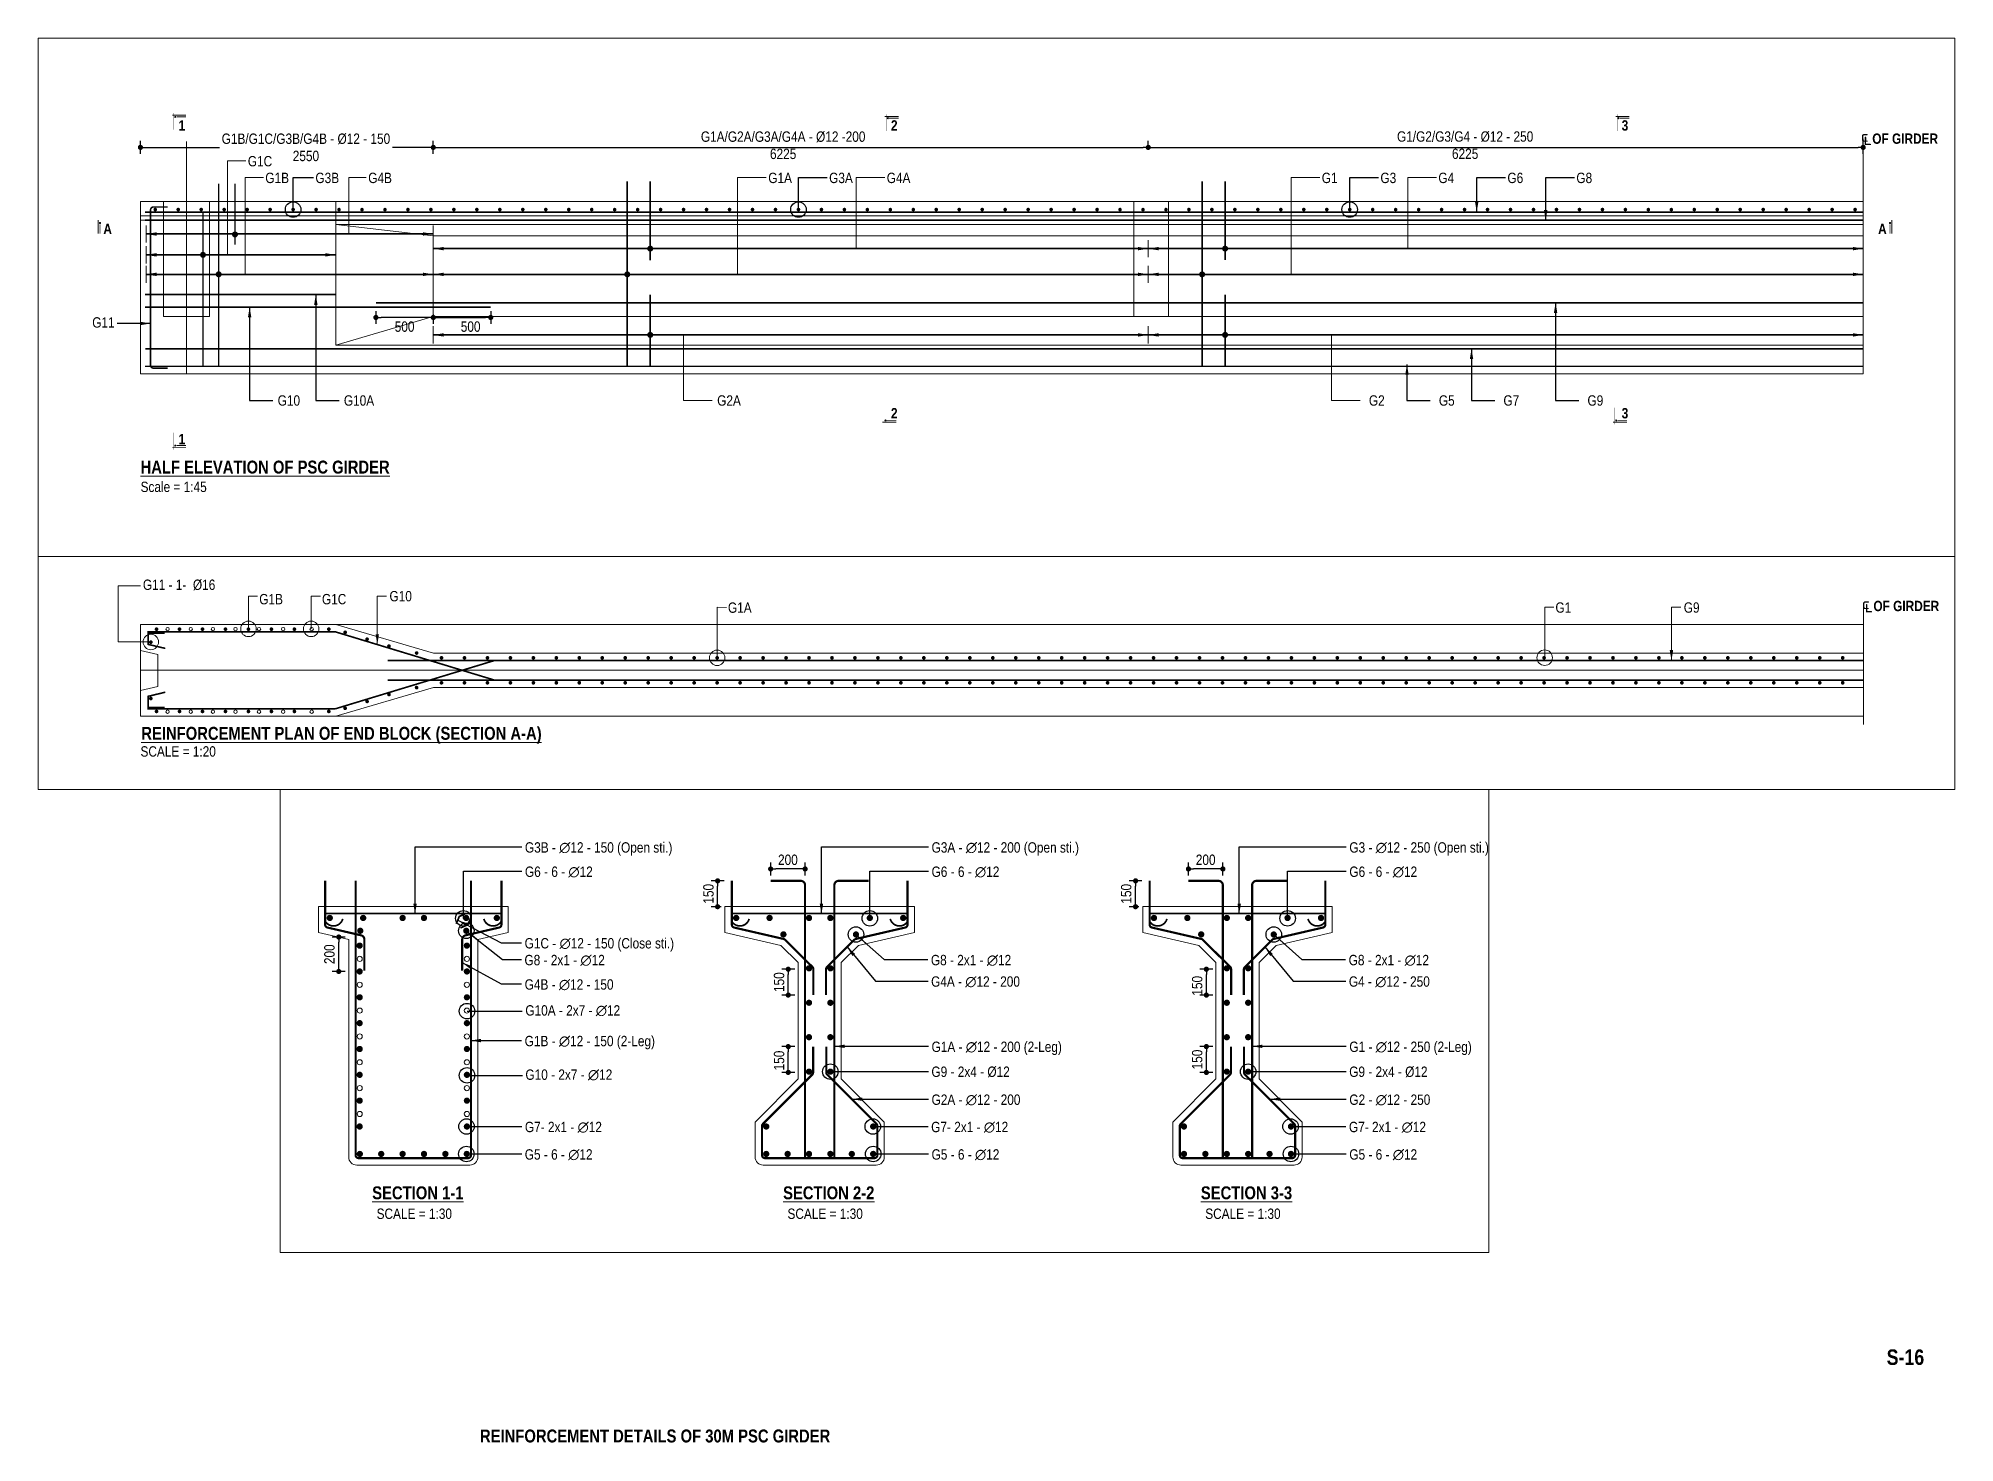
# Paper-space layout 'REINF_PSC_3' of a CAD drawing. Header units: millimetres. Extents: x 614 to 985, y 24 to 296.
# The model-space entities are those that its viewports show. They can reach past a viewport. Long polylines and large blocks are cut down to what shows.
import ezdxf

# ---------------------------------------------------------------- set-up
doc = ezdxf.new("R2010")
doc.units = ezdxf.units.MM
doc.header["$PDMODE"] = 3
doc.linetypes.add('ACAD_ISO02W100', pattern=[15, 12, -3])
doc.linetypes.add('CENTER2', pattern=[28.575, 19.05, -3.175, 3.175, -3.175])
for name, color, linetype, lineweight in [('2_Bar_Dot', 3, 'Continuous', 15), ('Bar_Dot', 3, 'Continuous', 15), ('Bar_Dot @ 30', 3, 'Continuous', 15), ('Center Line', 3, 'CENTER2', 9), ('Concrete inside', 124, 'Continuous', 13), ('Concrete Out', 4, 'Continuous', 20), ('Diap', 3, 'ACAD_ISO02W100', 9), ('Dim Arrow', 3, 'Continuous', 9), ('Dim Arrow @ 30', 3, 'Continuous', 9), ('Dim Arrow @ 45', 3, 'Continuous', 9), ('Dimension', 3, 'Continuous', 9), ('Dimension @ 1', 3, 'Continuous', 9), ('Dimension @ 30', 3, 'Continuous', 9), ('Dimension @ 40', 3, 'Continuous', 9), ('Dimension @ 45', 3, 'Continuous', 9), ('DIMS', 3, 'Continuous', 15), ('Line @ 45', 7, 'Continuous', 20), ('M_Dim Arrow', 3, 'Continuous', 9), ('M_Dim Arrow @ 40', 3, 'Continuous', 9), ('M_Dim Arrow @ 45', 3, 'Continuous', 9), ('M_Text_Normal', 7, 'Continuous', 25), ('M_Text_Normal @ 40', 7, 'Continuous', 25), ('M_Text_Normal @ 45', 7, 'Continuous', 25), ('Re-bar', 1, 'Continuous', 30), ('Section Mark', 7, 'Continuous', 13), ('Text', 7, 'Continuous', 15), ('Text_Normal', 7, 'Continuous', 25), ('Text_Normal @ 20', 7, 'Continuous', 25), ('Text_Normal @ 25', 7, 'Continuous', 25), ('Text_Normal @ 30', 7, 'Continuous', 25), ('Text_Normal @ 40', 7, 'Continuous', 25), ('Text_Normal @ 45', 7, 'Continuous', 25), ('Text_Title', 1, 'Continuous', 20), ('Text_Title @ 20', 1, 'Continuous', 20), ('Text_Title @ 25', 1, 'Continuous', 20), ('Text_Title @ 30', 1, 'Continuous', 20), ('Text_Title @ 40', 1, 'Continuous', 20), ('Text_Title @ 45', 1, 'Continuous', 20)]:
    doc.layers.add(name, color=color, linetype=linetype, lineweight=lineweight)
doc.styles.get("Standard").update_dxf_attribs({"font": 'arial.ttf'})
doc.styles.add('SWIS_B_N', font='swisscb.ttf', dxfattribs={"height": 2})
doc.styles.add('SWIS_B_T', font='swisscb.ttf', dxfattribs={"height": 2.5})
doc.styles.add('SWIS_R_N', font='swissc.ttf', dxfattribs={"height": 2})
doc.dimstyles.new('Closed_Arrow', dxfattribs={"dimtxt": 2, "dimasz": 2, "dimexe": 1.25, "dimexo": 0.75, "dimgap": 0.75, "dimtad": 2, "dimdec": 0, "dimzin": 0, "dimdsep": 46, "dimtxsty": 'SWIS_R_N', "dimblk": 'DOT', "dimcen": 0.5, "dimadec": 0, "dimazin": 0, "dimtfac": 1, "dimtdec": 0, "dimtofl": 0, "dimtmove": 0, "dimatfit": 3, "dimfxl": 1.25, "dimfxlon": 1, "dimtolj": 1, "dimtzin": 0, "dimarcsym": 0})
doc.dimstyles.new('Dot_Anno', dxfattribs={"dimtxt": 2, "dimasz": 1, "dimexe": 1.25, "dimexo": 0.75, "dimgap": 0.75, "dimtad": 2, "dimdec": 0, "dimzin": 0, "dimdsep": 46, "dimtxsty": 'SWIS_R_N', "dimblk": 'DOT', "dimcen": 0.5, "dimadec": 0, "dimazin": 0, "dimtfac": 1, "dimtdec": 0, "dimtofl": 0, "dimtmove": 0, "dimatfit": 3, "dimfxl": 1.25, "dimfxlon": 1, "dimtolj": 1, "dimtzin": 0, "dimarcsym": 0})
doc.dimstyles.new('Dot_Blanck', dxfattribs={"dimtxt": 2, "dimasz": 3, "dimexe": 1.25, "dimexo": 0.75, "dimgap": 0.75, "dimtad": 2, "dimdec": 0, "dimzin": 0, "dimdsep": 46, "dimtxsty": 'SWIS_R_N', "dimblk": 'DOT', "dimcen": 0.5, "dimadec": 0, "dimazin": 0, "dimtfac": 1, "dimtdec": 0, "dimtofl": 0, "dimtmove": 0, "dimatfit": 3, "dimldrblk": 'DOTBLANK', "dimfxl": 1.25, "dimfxlon": 1, "dimtolj": 1, "dimtzin": 0, "dimarcsym": 0})

psp = doc.layouts.new('REINF_PSC_3')

# ---------------------------------------------------------------- texts
at = {"layer": 'Dimension @ 1', "insert": (699.31, 26.64), "char_height": 2.5, "attachment_point": 1, "style": 'SWIS_B_N'}
psp.add_mtext_dynamic_manual_height_columns('REINFORCEMENT DETAILS OF 30M PSC GIRDER', width=88.9187, gutter_width=13.75, heights=[0], dxfattribs=at)
at = {"layer": 'Text', "linetype": 'Continuous', "lineweight": 20, "insert": (971.49, 42.14), "char_height": 3, "width": 106.6505, "attachment_point": 1}
psp.add_mtext('{\\fArial Narrow|b1|i0|c0|p34;S-16}', dxfattribs=at)

msp = doc.modelspace()

# ---------------------------------------------------------------- texts
at = {"layer": 'Line @ 45', "char_height": 90, "style": 'SWIS_B_N'}
for s, insert, attachment_point in [('1', (89812.8, 3654.1), 1), ('2', (96014.7, 3654.1), 1), ('3', (102377.1, 3654.1), 1), ('A', (89157.2, 2753.4), 1), ('A', (104684.1, 2753.4), 3), ('2', (96014.7, 1148.6), 1), ('3', (102377.1, 1148.6), 1), ('1', (89812.8, 923.4), 1)]:
    msp.add_mtext_dynamic_manual_height_columns(s, width=103.71, gutter_width=450, heights=[0], dxfattribs=dict(at, insert=insert, attachment_point=attachment_point))
at = {"layer": 'Text_Normal @ 30', "char_height": 60, "attachment_point": 1, "style": 'SWIS_R_N'}
for s, width, insert in [('G3B - ∅12 - 150 (Open sti.)', 904.853, (104521.7, -507)), ('G3A - ∅12 - 200 (Open sti.)', 913.873, (106881.9, -507)), ('G3 - ∅12 - 250 (Open sti.)', 837.617, (109307, -507)), ('G6 - 6 - ∅12 ', 732.608, (104521.7, -648)), ('G6 - 6 - ∅12 ', 732.608, (106881.9, -648)), ('G6 - 6 - ∅12 ', 732.608, (109307, -648)), ('G1C - ∅12 - 150 (Close sti.)', 879.973, (104520, -1063.3)), ('G8 - 2x1 - ∅12', 732.608, (104519, -1160.8)), ('G8 - 2x1 - ∅12', 732.608, (106878, -1160.8)), ('G8 - 2x1 - ∅12', 732.608, (109303, -1160.8)), ('G4B - ∅12 - 150', 732.608, (104520.1, -1302.5)), ('G4A - ∅12 - 200', 732.608, (106879.1, -1285.4)), ('G4 - ∅12 - 250', 732.608, (109304.1, -1285.4)), ('G10A - 2x7 - ∅12', 732.608, (104524.1, -1453)), ('G1B - ∅12 - 150 (2-Leg)', 855.324, (104520, -1630.8)), ('G1A - ∅12 - 200 (2-Leg)', 973.286, (106881.9, -1664.2)), ('G1 - ∅12 - 250 (2-Leg)', 762.61, (109307, -1664.2)), ('G10 - 2x7 - ∅12', 732.608, (104524.4, -1825.9)), ('G9 - 2x4 - %%C12', 732.608, (106881.1, -1809)), ('G9 - 2x4 - %%C12', 732.608, (109306.2, -1809)), ('G2A - ∅12 - 200', 732.608, (106881.9, -1971.2)), ('G2 - ∅12 - 250', 732.608, (109307, -1971.2)), ('G7- 2x1 - ∅12', 732.608, (104521.4, -2129.8)), ('G7- 2x1 - ∅12', 732.608, (106879.6, -2129.8)), ('G7- 2x1 - ∅12', 732.608, (109304.7, -2129.8)), ('G5 - 6 - ∅12', 732.608, (104520.6, -2289.1)), ('G5 - 6 - ∅12', 732.608, (106881.9, -2289.1)), ('G5 - 6 - ∅12', 732.608, (109306.9, -2289.1)), ('SCALE = 1:30', 1077.38, (103660.6, -2633.3)), ('SCALE = 1:30', 1077.38, (106045.5, -2633.3)), ('SCALE = 1:30', 1077.38, (108470.5, -2633.3))]:
    msp.add_mtext_dynamic_manual_height_columns(s, width=width, gutter_width=300, heights=[0], dxfattribs=dict(at, insert=insert))
at = {"layer": 'Text_Normal @ 45', "char_height": 90, "attachment_point": 1}
for s, width, heights, insert, style in [('{\\fISOCPEUR|b1|i0|c0|p34;\\H1.25x;℄} OF GIRDER', 746.138, [0], (104458.6, 3561.7), 'SWIS_B_N'), ('G1C', 935.2, [0], (90415.1, 3342.9), 'SWIS_R_N'), ('G1B', 935.2, [0], (90567.4, 3197.4), 'SWIS_R_N'), ('G3B', 935.2, [94.3], (91003.5, 3197.4), 'SWIS_R_N'), ('G4B', 935.2, [0], (91463.5, 3197.4), 'SWIS_R_N'), ('G1A', 935.2, [0], (94946.6, 3197.4), 'SWIS_R_N'), ('G3A', 935.2, [94.3], (95476.5, 3197.4), 'SWIS_R_N'), ('G4A', 935.2, [0], (95978, 3197.4), 'SWIS_R_N'), ('G1', 935.2, [0], (99765.6, 3197.4), 'SWIS_R_N'), ('G3', 935.2, [94.3], (100276.5, 3197.4), 'SWIS_R_N'), ('G4', 935.2, [0], (100781, 3197.4), 'SWIS_R_N'), ('G6', 935.2, [94.3], (101382.3, 3197.4), 'SWIS_R_N'), ('G8', 935.2, [94.3], (101982.6, 3197.4), 'SWIS_R_N'), ('G11', 935.2, [0], (89060.3, 1938.8), 'SWIS_R_N'), ('G10', 935.2, [0], (90675.1, 1259.3), 'SWIS_R_N'), ('G10A', 935.2, [0], (91251.3, 1259.3), 'SWIS_R_N'), ('G2A', 935.2, [0], (94501.6, 1259.3), 'SWIS_R_N'), ('G2', 935.2, [0], (100176, 1259.3), 'SWIS_R_N'), ('G5', 935.2, [0], (100785.2, 1259.3), 'SWIS_R_N'), ('G7', 935.2, [0], (101347.5, 1259.3), 'SWIS_R_N'), ('G9', 935.2, [0], (102079.2, 1259.3), 'SWIS_R_N'), ('Scale = 1:45', 809.157, [0], (89481.2, 507.3), 'SWIS_R_N')]:
    msp.add_mtext_dynamic_manual_height_columns(s, width=width, gutter_width=450, heights=heights, dxfattribs=dict(at, insert=insert, style=style))
at = {"layer": 'Text_Title @ 30', "char_height": 75, "attachment_point": 1, "style": 'SWIS_B_T'}
for s, insert in [('{\\LSECTION 1-1}', (103635.1, -2504.4)), ('{\\LSECTION 2-2}', (106020, -2504.4)), ('{\\LSECTION 3-3}', (108445, -2504.4))]:
    msp.add_mtext_dynamic_manual_height_columns(s, width=684.041, gutter_width=412.5, heights=[0], dxfattribs=dict(at, insert=insert))
at = {"layer": 'Text_Title @ 45', "insert": (89481, 690.6), "char_height": 112.5, "attachment_point": 1, "style": 'SWIS_B_T'}
msp.add_mtext_dynamic_manual_height_columns('{\\LHALF ELEVATION OF PSC GIRDER}', width=8825.975, gutter_width=618.8, heights=[0], dxfattribs=at)

# ---------------------------------------------------------------- blocks, each defined once
blk = doc.blocks.new('*U990')
at = {"layer": 'Text_Title @ 20', "insert": (89486, -5668), "char_height": 50, "attachment_point": 1, "style": 'SWIS_B_T'}
blk.add_mtext_dynamic_manual_height_columns('{\\LREINFORCEMENT PLAN OF END BLOCK (SECTION A-A)}', width=1065.29, gutter_width=275, heights=[0], dxfattribs=at)
at = {"layer": 'Text_Title @ 25', "insert": (89486, -5668), "char_height": 62.5, "attachment_point": 1, "style": 'SWIS_B_T'}
blk.add_mtext_dynamic_manual_height_columns('{\\LREINFORCEMENT PLAN OF END BLOCK (SECTION A-A)}', width=1526.07, gutter_width=344, heights=[0], dxfattribs=at)
at = {"layer": 'Text_Title @ 40', "insert": (89486, -5668), "char_height": 100, "attachment_point": 1, "style": 'SWIS_B_T'}
blk.add_mtext_dynamic_manual_height_columns('{\\LREINFORCEMENT PLAN OF END BLOCK (SECTION A-A)}', width=4161.61, gutter_width=550, heights=[0], dxfattribs=at)
at = {"layer": 'Text_Title @ 45', "insert": (89486, -5668), "char_height": 112.5, "attachment_point": 1, "style": 'SWIS_B_T'}
blk.add_mtext_dynamic_manual_height_columns('{\\LREINFORCEMENT PLAN OF END BLOCK (SECTION A-A)}', width=4681.81, gutter_width=619, heights=[0], dxfattribs=at)
blk = doc.blocks.new('*U991')
at = {"layer": 'Text_Normal @ 20', "insert": (89479, -5837), "char_height": 40, "attachment_point": 1, "style": 'SWIS_R_N'}
blk.add_mtext_dynamic_manual_height_columns('SCALE = 1:20', width=393.17, gutter_width=200, heights=[0], dxfattribs=at)
at = {"layer": 'Text_Normal @ 25', "insert": (89479, -5837), "char_height": 50, "attachment_point": 1, "style": 'SWIS_R_N'}
blk.add_mtext_dynamic_manual_height_columns('SCALE = 1:20', width=491.47, gutter_width=250, heights=[0], dxfattribs=at)
at = {"layer": 'Text_Normal @ 40', "insert": (89479, -5837), "char_height": 80, "attachment_point": 1, "style": 'SWIS_R_N'}
blk.add_mtext_dynamic_manual_height_columns('SCALE = 1:20', width=786.35, gutter_width=400, heights=[0], dxfattribs=at)
at = {"layer": 'Text_Normal @ 45', "insert": (89479, -5837), "char_height": 90, "attachment_point": 1, "style": 'SWIS_R_N'}
blk.add_mtext_dynamic_manual_height_columns('SCALE = 1:20', width=884.64, gutter_width=450, heights=[0], dxfattribs=at)
blk = doc.blocks.new('_Dot')
at = {"color": 0, "linetype": 'ByBlock', "lineweight": -2}
blk.add_line((-0.5, 0), (-1, 0), dxfattribs=at)
at = {"color": 0, "linetype": 'ByBlock', "const_width": 0.5}
blk.add_lwpolyline([(-0.25, 0, 1), (0.25, 0, 1)], format="xyb", close=True, dxfattribs=at)
blk = doc.blocks.new('_DotBlank')
at = {"color": 0, "linetype": 'ByBlock', "lineweight": -2}
blk.add_line((-0.5, 0), (-1, 0), dxfattribs=at)
blk.add_circle((0, 0), 0.5, dxfattribs=at)
blk = doc.blocks.new('*U1005')
at = {"layer": 'M_Text_Normal @ 40', "insert": (94594, -4585), "char_height": 80, "attachment_point": 1, "style": 'SWIS_R_N'}
blk.add_mtext_dynamic_manual_height_columns('G1A', width=95.04, gutter_width=400, heights=[0], dxfattribs=at)
at = {"layer": 'M_Text_Normal @ 45', "insert": (94594, -4585), "char_height": 90, "attachment_point": 1, "style": 'SWIS_R_N'}
blk.add_mtext_dynamic_manual_height_columns('G1A', width=106.92, gutter_width=450, heights=[0], dxfattribs=at)
blk = doc.blocks.new('*U1007')
at = {"layer": 'M_Text_Normal @ 40', "insert": (90513, -4553), "char_height": 80, "attachment_point": 1, "style": 'SWIS_R_N'}
blk.add_mtext_dynamic_manual_height_columns('G1B', width=95.04, gutter_width=400, heights=[0], dxfattribs=at)
at = {"layer": 'M_Text_Normal @ 45', "insert": (90513, -4511), "char_height": 90, "attachment_point": 1, "style": 'SWIS_R_N'}
blk.add_mtext_dynamic_manual_height_columns('G1B', width=106.92, gutter_width=450, heights=[0], dxfattribs=at)
blk = doc.blocks.new('*U1011')
at = {"layer": 'M_Text_Normal @ 40', "insert": (91647, -4527), "char_height": 80, "attachment_point": 1, "style": 'SWIS_R_N'}
blk.add_mtext_dynamic_manual_height_columns('G10', width=95.04, gutter_width=400, heights=[0], dxfattribs=at)
at = {"layer": 'M_Text_Normal @ 45', "insert": (91647, -4485), "char_height": 90, "attachment_point": 1, "style": 'SWIS_R_N'}
blk.add_mtext_dynamic_manual_height_columns('G10', width=106.92, gutter_width=450, heights=[0], dxfattribs=at)
blk = doc.blocks.new('*U1071')
at = {"layer": 'M_Text_Normal @ 40', "insert": (89500, -4661), "char_height": 80, "attachment_point": 7, "style": 'SWIS_R_N'}
blk.add_mtext_dynamic_manual_height_columns('G11 - 1-  %%C16 ', width=773.95, gutter_width=400, heights=[0], dxfattribs=at)
at = {"layer": 'M_Text_Normal @ 45', "insert": (89500, -4479), "char_height": 90, "attachment_point": 7, "style": 'SWIS_R_N'}
blk.add_mtext_dynamic_manual_height_columns('G11 - 1-  %%C16 ', width=1846.42, gutter_width=450, heights=[0], dxfattribs=at)
blk = doc.blocks.new('*D44')
at = {"layer": 'Bar_Dot', "color": 0, "lineweight": -2, "transparency": 16777216}
for p, q in [((108103, -731), (108028, -731)), ((108066, -851), (108066, -761)), ((108085, -881), (108028, -881))]:
    blk.add_line(p, q, dxfattribs=at)
at = {"layer": 'Defpoints', "color": 0, "transparency": 16777216}
for p in [(108066, -731), (108148, -731), (108108, -881)]:
    blk.add_point(p, dxfattribs=at)
at = {"layer": 'Bar_Dot', "color": 0, "lineweight": -2, "transparency": 16777216, "xscale": 30, "yscale": 30, "zscale": 30}
for p, rotation in [((108066, -731), 90), ((108066, -881), 270)]:
    blk.add_blockref('_Dot', p, dxfattribs=dict(at, rotation=rotation))
at = {"layer": 'Bar_Dot', "color": 0, "transparency": 16777216, "insert": (108012, -806), "char_height": 60, "attachment_point": 5, "rotation": 90, "style": 'SWIS_R_N'}
blk.add_mtext('\\A1;150', dxfattribs=at)
blk = doc.blocks.new('*U8')
at = {"layer": 'Re-bar', "const_width": 15.2}
blk.add_lwpolyline([(-8, 0, 1), (8, 0, 1)], format="xyb", close=True, dxfattribs=at)
blk = doc.blocks.new('*U9')
at = {"layer": 'Dimension', "color": 0, "linetype": 'ByBlock', "lineweight": -2, "transparency": 16777216}
for p in [(0, 0), (200, 0), (400, 0), (600, 0), (800, 0), (1000, 0), (1200, 0), (1400, 0), (1600, 0), (1800, 0), (2000, 0), (2200, 0), (2400, 0), (2600, 0), (2800, 0), (3000, 0), (3200, 0), (3400, 0), (3600, 0), (3800, 0), (4000, 0), (4200, 0), (4400, 0), (4600, 0), (4800, 0), (5000, 0), (5200, 0), (5400, 0), (5600, 0), (5800, 0), (6000, 0), (6200, 0), (6400, 0), (6600, 0), (6800, 0), (7000, 0), (7200, 0), (7400, 0), (7600, 0), (7800, 0), (8000, 0), (8200, 0), (8400, 0), (8600, 0), (8800, 0), (9000, 0), (9200, 0), (9400, 0), (9600, 0), (9800, 0), (10000, 0), (10200, 0), (10400, 0), (10600, 0), (10800, 0), (11000, 0), (11200, 0), (11400, 0), (11600, 0), (11800, 0), (12000, 0), (12200, 0), (12400, 0), (12600, 0), (12800, 0), (13000, 0), (13200, 0), (13400, 0), (13600, 0), (13800, 0), (14000, 0), (14200, 0), (14400, 0), (14600, 0), (14800, 0)]:
    blk.add_blockref('*U8', p, dxfattribs=at)
blk = doc.blocks.new('*U1075')
at = {"layer": 'Dimension @ 40', "insert": (104467, -4548), "char_height": 80, "attachment_point": 1, "style": 'SWIS_B_N'}
blk.add_mtext_dynamic_manual_height_columns('{\\fISOCPEUR|b1|i0|c0|p34;\\H1.25x;℄} OF GIRDER', width=663.23, gutter_width=400, heights=[0], dxfattribs=at)
at = {"layer": 'Dimension @ 45', "insert": (104467, -4548), "char_height": 90, "attachment_point": 1, "style": 'SWIS_B_N'}
blk.add_mtext_dynamic_manual_height_columns('{\\fISOCPEUR|b1|i0|c0|p34;\\H1.25x;℄} OF GIRDER', width=746.14, gutter_width=450, heights=[0], dxfattribs=at)
blk = doc.blocks.new('*U10')
at = {"layer": 'Bar_Dot', "const_width": 16}
blk.add_lwpolyline([(0, 8, 1), (0, -8, 1)], format="xyb", close=True, dxfattribs=at)
blk = doc.blocks.new('*U11')
at = {"layer": 'Dimension', "color": 0, "linetype": 'ByBlock', "lineweight": -2, "transparency": 16777216}
for p in [(0, 0), (200, 0), (400, 0), (600, 0), (800, 0), (1000, 0), (1200, 0), (1400, 0), (1600, 0), (1800, 0), (2000, 0), (2200, 0), (2400, 0), (2600, 0), (2800, 0), (3000, 0), (3200, 0), (3400, 0), (3600, 0), (3800, 0), (4000, 0), (4200, 0), (4400, 0), (4600, 0), (4800, 0), (5000, 0), (5200, 0), (5400, 0), (5600, 0), (5800, 0), (6000, 0), (6200, 0), (6400, 0), (6600, 0), (6800, 0), (7000, 0), (7200, 0), (7400, 0), (7600, 0), (7800, 0), (8000, 0), (8200, 0), (8400, 0), (8600, 0), (8800, 0), (9000, 0), (9200, 0), (9400, 0), (9600, 0), (9800, 0), (10000, 0), (10200, 0), (10400, 0), (10600, 0), (10800, 0), (11000, 0), (11200, 0), (11400, 0), (11600, 0), (11800, 0), (12000, 0), (12200, 0)]:
    blk.add_blockref('*U10', p, dxfattribs=at)
blk = doc.blocks.new('*U12')
at = {"layer": 'Bar_Dot', "const_width": 16}
blk.add_lwpolyline([(0, 8, 1), (0, -8, 1)], format="xyb", close=True, dxfattribs=at)
blk = doc.blocks.new('*U13')
at = {"layer": 'Dimension', "color": 0, "linetype": 'ByBlock', "lineweight": -2, "transparency": 16777216}
for p in [(0, 0), (200, 0), (400, 0), (600, 0), (800, 0), (1000, 0), (1200, 0), (1400, 0), (1600, 0), (1800, 0), (2000, 0), (2200, 0), (2400, 0), (2600, 0), (2800, 0), (3000, 0), (3200, 0), (3400, 0), (3600, 0), (3800, 0), (4000, 0), (4200, 0), (4400, 0), (4600, 0), (4800, 0), (5000, 0), (5200, 0), (5400, 0), (5600, 0), (5800, 0), (6000, 0), (6200, 0), (6400, 0), (6600, 0), (6800, 0), (7000, 0), (7200, 0), (7400, 0), (7600, 0), (7800, 0), (8000, 0), (8200, 0), (8400, 0), (8600, 0), (8800, 0), (9000, 0), (9200, 0), (9400, 0), (9600, 0), (9800, 0), (10000, 0), (10200, 0), (10400, 0), (10600, 0), (10800, 0), (11000, 0), (11200, 0), (11400, 0), (11600, 0), (11800, 0), (12000, 0), (12200, 0)]:
    blk.add_blockref('*U12', p, dxfattribs=at)
blk = doc.blocks.new('*D40')
at = {"layer": 'Defpoints', "color": 0, "transparency": 16777216}
for p in [(108477, -1244), (108621, -1244), (108621, -1394)]:
    blk.add_point(p, dxfattribs=at)
at = {"layer": 'Dimension', "color": 0, "lineweight": -2, "transparency": 16777216}
for p, q in [((108515, -1244), (108440, -1244)), ((108477, -1364), (108477, -1274)), ((108515, -1394), (108440, -1394))]:
    blk.add_line(p, q, dxfattribs=at)
at = {"layer": 'Dimension', "color": 0, "lineweight": -2, "transparency": 16777216, "xscale": 30, "yscale": 30, "zscale": 30}
for p, rotation in [((108477, -1244), 90), ((108477, -1394), 270)]:
    blk.add_blockref('_Dot', p, dxfattribs=dict(at, rotation=rotation))
at = {"layer": 'Dimension', "color": 0, "transparency": 16777216, "insert": (108424, -1340), "char_height": 60, "attachment_point": 5, "rotation": 90, "style": 'SWIS_R_N'}
blk.add_mtext('\\A1;150', dxfattribs=at)
blk = doc.blocks.new('*D31')
at = {"layer": 'Defpoints', "color": 0, "transparency": 16777216}
for p in [(108477, -1693), (108620, -1693), (108620, -1843)]:
    blk.add_point(p, dxfattribs=at)
at = {"layer": 'Dimension', "color": 0, "lineweight": -2, "transparency": 16777216}
for p, q in [((108515, -1693), (108440, -1693)), ((108477, -1813), (108477, -1723)), ((108515, -1843), (108440, -1843))]:
    blk.add_line(p, q, dxfattribs=at)
at = {"layer": 'Dimension', "color": 0, "lineweight": -2, "transparency": 16777216, "xscale": 30, "yscale": 30, "zscale": 30}
for p, rotation in [((108477, -1693), 90), ((108477, -1843), 270)]:
    blk.add_blockref('_Dot', p, dxfattribs=dict(at, rotation=rotation))
at = {"layer": 'Dimension', "color": 0, "transparency": 16777216, "insert": (108424, -1768), "char_height": 60, "attachment_point": 5, "rotation": 90, "style": 'SWIS_R_N'}
blk.add_mtext('\\A1;150', dxfattribs=at)
blk = doc.blocks.new('*D42')
at = {"layer": 'Defpoints', "color": 0, "transparency": 16777216}
for p in [(108373, -662), (108373, -731), (108573, -756)]:
    blk.add_point(p, dxfattribs=at)
at = {"layer": 'Dimension', "color": 0, "lineweight": -2, "transparency": 16777216}
for p, q in [((108373, -700), (108373, -625)), ((108543, -662), (108403, -662)), ((108573, -700), (108573, -625))]:
    blk.add_line(p, q, dxfattribs=at)
at = {"layer": 'Dimension', "color": 0, "lineweight": -2, "transparency": 16777216, "xscale": 30, "yscale": 30, "zscale": 30, "rotation": 180}
blk.add_blockref('_Dot', (108373, -662), dxfattribs=at)
at = {"layer": 'Dimension', "color": 0, "lineweight": -2, "transparency": 16777216, "xscale": 30, "yscale": 30, "zscale": 30}
blk.add_blockref('_Dot', (108573, -662), dxfattribs=at)
at = {"layer": 'Dimension', "color": 0, "transparency": 16777216, "insert": (108473, -609), "char_height": 60, "attachment_point": 5, "style": 'SWIS_R_N'}
blk.add_mtext('\\A1;200', dxfattribs=at)
blk = doc.blocks.new('*D41')
at = {"layer": 'Bar_Dot', "color": 0, "lineweight": -2, "transparency": 16777216}
for p, q in [((105678, -731), (105603, -731)), ((105640, -851), (105640, -761)), ((105660, -881), (105603, -881))]:
    blk.add_line(p, q, dxfattribs=at)
at = {"layer": 'Defpoints', "color": 0, "transparency": 16777216}
for p in [(105640, -731), (105723, -731), (105683, -881)]:
    blk.add_point(p, dxfattribs=at)
at = {"layer": 'Bar_Dot', "color": 0, "lineweight": -2, "transparency": 16777216, "xscale": 30, "yscale": 30, "zscale": 30}
for p, rotation in [((105640, -731), 90), ((105640, -881), 270)]:
    blk.add_blockref('_Dot', p, dxfattribs=dict(at, rotation=rotation))
at = {"layer": 'Bar_Dot', "color": 0, "transparency": 16777216, "insert": (105587, -806), "char_height": 60, "attachment_point": 5, "rotation": 90, "style": 'SWIS_R_N'}
blk.add_mtext('\\A1;150', dxfattribs=at)
blk = doc.blocks.new('*D45')
at = {"layer": 'Defpoints', "color": 0, "transparency": 16777216}
for p in [(106050, -1244), (106196, -1244), (106196, -1394)]:
    blk.add_point(p, dxfattribs=at)
at = {"layer": 'Dimension', "color": 0, "lineweight": -2, "transparency": 16777216}
for p, q in [((106088, -1244), (106013, -1244)), ((106050, -1364), (106050, -1274)), ((106088, -1394), (106013, -1394))]:
    blk.add_line(p, q, dxfattribs=at)
at = {"layer": 'Dimension', "color": 0, "lineweight": -2, "transparency": 16777216, "xscale": 30, "yscale": 30, "zscale": 30}
for p, rotation in [((106050, -1244), 90), ((106050, -1394), 270)]:
    blk.add_blockref('_Dot', p, dxfattribs=dict(at, rotation=rotation))
at = {"layer": 'Dimension', "color": 0, "transparency": 16777216, "insert": (105997, -1319), "char_height": 60, "attachment_point": 5, "rotation": 90, "style": 'SWIS_R_N'}
blk.add_mtext('\\A1;150', dxfattribs=at)
blk = doc.blocks.new('*D30')
at = {"layer": 'Defpoints', "color": 0, "transparency": 16777216}
for p in [(106050, -1693), (106195, -1693), (106195, -1843)]:
    blk.add_point(p, dxfattribs=at)
at = {"layer": 'Dimension', "color": 0, "lineweight": -2, "transparency": 16777216}
for p, q in [((106088, -1693), (106013, -1693)), ((106050, -1813), (106050, -1723)), ((106088, -1843), (106013, -1843))]:
    blk.add_line(p, q, dxfattribs=at)
at = {"layer": 'Dimension', "color": 0, "lineweight": -2, "transparency": 16777216, "xscale": 30, "yscale": 30, "zscale": 30}
for p, rotation in [((106050, -1693), 90), ((106050, -1843), 270)]:
    blk.add_blockref('_Dot', p, dxfattribs=dict(at, rotation=rotation))
at = {"layer": 'Dimension', "color": 0, "transparency": 16777216, "insert": (105997, -1774), "char_height": 60, "attachment_point": 5, "rotation": 90, "style": 'SWIS_R_N'}
blk.add_mtext('\\A1;150', dxfattribs=at)
blk = doc.blocks.new('*D43')
at = {"layer": 'Defpoints', "color": 0, "transparency": 16777216}
for p in [(105948, -662), (105948, -731), (106148, -756)]:
    blk.add_point(p, dxfattribs=at)
at = {"layer": 'Dimension', "color": 0, "lineweight": -2, "transparency": 16777216}
for p, q in [((105948, -700), (105948, -625)), ((106118, -662), (105978, -662)), ((106148, -700), (106148, -625))]:
    blk.add_line(p, q, dxfattribs=at)
at = {"layer": 'Dimension', "color": 0, "lineweight": -2, "transparency": 16777216, "xscale": 30, "yscale": 30, "zscale": 30, "rotation": 180}
blk.add_blockref('_Dot', (105948, -662), dxfattribs=at)
at = {"layer": 'Dimension', "color": 0, "lineweight": -2, "transparency": 16777216, "xscale": 30, "yscale": 30, "zscale": 30}
blk.add_blockref('_Dot', (106148, -662), dxfattribs=at)
at = {"layer": 'Dimension', "color": 0, "transparency": 16777216, "insert": (106048, -609), "char_height": 60, "attachment_point": 5, "style": 'SWIS_R_N'}
blk.add_mtext('\\A1;200', dxfattribs=at)
blk = doc.blocks.new('*D39')
at = {"layer": 'Defpoints', "color": 0, "transparency": 16777216}
for p in [(103441, -1057), (103584, -1057), (103584, -1257)]:
    blk.add_point(p, dxfattribs=at)
at = {"layer": 'Dimension', "color": 0, "lineweight": -2, "transparency": 16777216}
for p, q in [((103478, -1057), (103403, -1057)), ((103441, -1227), (103441, -1087)), ((103478, -1257), (103403, -1257))]:
    blk.add_line(p, q, dxfattribs=at)
at = {"layer": 'Dimension', "color": 0, "lineweight": -2, "transparency": 16777216, "xscale": 30, "yscale": 30, "zscale": 30}
for p, rotation in [((103441, -1057), 90), ((103441, -1257), 270)]:
    blk.add_blockref('_Dot', p, dxfattribs=dict(at, rotation=rotation))
at = {"layer": 'Dimension', "color": 0, "transparency": 16777216, "insert": (103387, -1157), "char_height": 60, "attachment_point": 5, "rotation": 90, "style": 'SWIS_R_N'}
blk.add_mtext('\\A1;200', dxfattribs=at)
blk = doc.blocks.new('*D91')
at = {"layer": 'Defpoints', "color": 0, "transparency": 16777216}
for p in [(92030, 3418), (89480, 2947), (92030, 2739)]:
    blk.add_point(p, dxfattribs=at)
at = {"layer": 'Dimension', "color": 0, "lineweight": -2, "transparency": 16777216}
for p, q in [((89480, 3362), (89480, 3474)), ((92030, 3362), (92030, 3474)), ((89525, 3418), (90168, 3418)), ((91985, 3418), (91674, 3418))]:
    blk.add_line(p, q, dxfattribs=at)
at = {"layer": 'Dimension', "color": 0, "lineweight": -2, "transparency": 16777216, "xscale": 45, "yscale": 45, "zscale": 45, "rotation": 180}
blk.add_blockref('_Dot', (89480, 3418), dxfattribs=at)
at = {"layer": 'Dimension', "color": 0, "lineweight": -2, "transparency": 16777216, "xscale": 45, "yscale": 45, "zscale": 45}
blk.add_blockref('_Dot', (92030, 3418), dxfattribs=at)
at = {"layer": 'Dimension', "color": 0, "transparency": 16777216, "insert": (90921, 3418), "char_height": 90, "attachment_point": 5, "style": 'SWIS_R_N'}
blk.add_mtext('\\A1;G1B/G1C/G3B/G4B - %%C12 - 150\\P2550', dxfattribs=at)
blk = doc.blocks.new('*D94')
at = {"layer": 'Defpoints', "color": 0, "transparency": 16777216}
for p in [(98255, 3418), (98255, 3418), (92030, 2739)]:
    blk.add_point(p, dxfattribs=at)
at = {"layer": 'Dimension', "color": 0, "lineweight": -2, "transparency": 16777216}
for p, q in [((92030, 3362), (92030, 3474)), ((98255, 3418), (98255, 3474)), ((92075, 3418), (98210, 3418))]:
    blk.add_line(p, q, dxfattribs=at)
at = {"layer": 'Dimension', "color": 0, "lineweight": -2, "transparency": 16777216, "xscale": 45, "yscale": 45, "zscale": 45, "rotation": 180}
blk.add_blockref('_Dot', (92030, 3418), dxfattribs=at)
at = {"layer": 'Dimension', "color": 0, "lineweight": -2, "transparency": 16777216, "xscale": 45, "yscale": 45, "zscale": 45}
blk.add_blockref('_Dot', (98255, 3418), dxfattribs=at)
at = {"layer": 'Dimension', "color": 0, "transparency": 16777216, "insert": (95076, 3436), "char_height": 90, "width": 2160.32, "attachment_point": 5, "style": 'SWIS_R_N'}
blk.add_mtext('\\A1;G1A/G2A/G3A/G4A - %%C12 -200\\P6225', dxfattribs=at)
blk = doc.blocks.new('*D74')
at = {"layer": 'Defpoints', "color": 0, "transparency": 16777216}
for p in [(98255, 3418), (104480, 3418), (104480, 2947)]:
    blk.add_point(p, dxfattribs=at)
at = {"layer": 'Dimension', "color": 0, "lineweight": -2, "transparency": 16777216}
for p, q in [((98255, 3418), (98255, 3474)), ((104480, 3362), (104480, 3474)), ((98300, 3418), (104435, 3418))]:
    blk.add_line(p, q, dxfattribs=at)
at = {"layer": 'Dimension', "color": 0, "lineweight": -2, "transparency": 16777216, "xscale": 45, "yscale": 45, "zscale": 45, "rotation": 180}
blk.add_blockref('_Dot', (98255, 3418), dxfattribs=at)
at = {"layer": 'Dimension', "color": 0, "lineweight": -2, "transparency": 16777216, "xscale": 45, "yscale": 45, "zscale": 45}
blk.add_blockref('_Dot', (104480, 3418), dxfattribs=at)
at = {"layer": 'Dimension', "color": 0, "transparency": 16777216, "insert": (101014, 3437), "char_height": 90, "attachment_point": 5, "style": 'SWIS_R_N'}
blk.add_mtext('\\A1;G1/G2/G3/G4 - %%C12 - 250\\P6225', dxfattribs=at)
blk = doc.blocks.new('*U1096')
at = {"layer": 'M_Text_Normal @ 40', "insert": (101799, -4584), "char_height": 80, "attachment_point": 1, "style": 'SWIS_R_N'}
blk.add_mtext_dynamic_manual_height_columns('G1', width=95.04, gutter_width=400, heights=[0], dxfattribs=at)
at = {"layer": 'M_Text_Normal @ 45', "insert": (101799, -4584), "char_height": 90, "attachment_point": 1, "style": 'SWIS_R_N'}
blk.add_mtext_dynamic_manual_height_columns('G1', width=106.92, gutter_width=450, heights=[0], dxfattribs=at)
blk = doc.blocks.new('*U1097')
at = {"layer": 'M_Text_Normal @ 40', "insert": (102916, -4584), "char_height": 80, "attachment_point": 1, "style": 'SWIS_R_N'}
blk.add_mtext_dynamic_manual_height_columns('G9', width=95.04, gutter_width=400, heights=[0], dxfattribs=at)
at = {"layer": 'M_Text_Normal @ 45', "insert": (102916, -4584), "char_height": 90, "attachment_point": 1, "style": 'SWIS_R_N'}
blk.add_mtext_dynamic_manual_height_columns('G9', width=106.92, gutter_width=450, heights=[0], dxfattribs=at)
blk = doc.blocks.new('*U16')
at = {"layer": 'DIMS', "const_width": 18.2}
blk.add_lwpolyline([(9, 0, -1), (-9, 0, -1)], format="xyb", close=True, dxfattribs=at)
blk = doc.blocks.new('*U17')
at = {"layer": 'Dimension', "color": 0, "linetype": 'ByBlock', "lineweight": -2, "transparency": 16777216}
for p in [(0, 600), (0, 400), (0, 200), (0, 0)]:
    blk.add_blockref('*U16', p, dxfattribs=at)
blk = doc.blocks.new('*U18')
at = {"layer": 'DIMS', "const_width": 18.2}
blk.add_lwpolyline([(9, 0, -1), (-9, 0, -1)], format="xyb", close=True, dxfattribs=at)
blk = doc.blocks.new('*U19')
at = {"layer": 'Dimension', "color": 0, "linetype": 'ByBlock', "lineweight": -2, "transparency": 16777216}
for p in [(0, 600), (0, 400), (0, 200), (0, 0)]:
    blk.add_blockref('*U18', p, dxfattribs=at)
blk = doc.blocks.new('*U20')
at = {"layer": 'DIMS', "const_width": 18.2}
blk.add_lwpolyline([(9, 0, -1), (-9, 0, -1)], format="xyb", close=True, dxfattribs=at)
blk = doc.blocks.new('*U21')
at = {"layer": 'Dimension', "color": 0, "linetype": 'ByBlock', "lineweight": -2, "transparency": 16777216}
for p in [(0, 600), (0, 400), (0, 200), (0, 0)]:
    blk.add_blockref('*U20', p, dxfattribs=at)
blk = doc.blocks.new('*U22')
at = {"layer": 'DIMS', "const_width": 18.2}
blk.add_lwpolyline([(9, 0, -1), (-9, 0, -1)], format="xyb", close=True, dxfattribs=at)
blk = doc.blocks.new('*U23')
at = {"layer": 'Dimension', "color": 0, "linetype": 'ByBlock', "lineweight": -2, "transparency": 16777216}
for p in [(0, 600), (0, 400), (0, 200), (0, 0)]:
    blk.add_blockref('*U22', p, dxfattribs=at)
blk = doc.blocks.new('*U24')
at = {"layer": 'DIMS', "const_width": 18.2}
blk.add_lwpolyline([(9, 0, -1), (-9, 0, -1)], format="xyb", close=True, dxfattribs=at)
blk = doc.blocks.new('*U25')
at = {"layer": 'Dimension', "color": 0, "linetype": 'ByBlock', "lineweight": -2, "transparency": 16777216}
for p in [(0, 900), (0, 750), (0, 600), (0, 450), (0, 300), (0, 150), (0, 0)]:
    blk.add_blockref('*U24', p, dxfattribs=at)
blk = doc.blocks.new('*D75')
at = {"layer": 'Defpoints', "color": 0, "transparency": 16777216}
for p in [(92530, 2027), (92030, 1997), (92530, 1937)]:
    blk.add_point(p, dxfattribs=at)
at = {"layer": 'Dimension', "color": 0, "lineweight": -2, "transparency": 16777216}
for p, q in [((92030, 1963), (92030, 1881)), ((92075, 1937), (92485, 1937)), ((92530, 1993), (92530, 1881))]:
    blk.add_line(p, q, dxfattribs=at)
at = {"layer": 'Dimension', "color": 0, "lineweight": -2, "transparency": 16777216, "xscale": 45, "yscale": 45, "zscale": 45, "rotation": 180}
blk.add_blockref('_Dot', (92030, 1937), dxfattribs=at)
at = {"layer": 'Dimension', "color": 0, "lineweight": -2, "transparency": 16777216, "xscale": 45, "yscale": 45, "zscale": 45}
blk.add_blockref('_Dot', (92530, 1937), dxfattribs=at)
at = {"layer": 'Dimension', "color": 0, "transparency": 16777216, "insert": (92355, 1857), "char_height": 90, "attachment_point": 5, "style": 'SWIS_R_N'}
blk.add_mtext('\\A1;500', dxfattribs=at)
blk = doc.blocks.new('*D76')
at = {"layer": 'Defpoints', "color": 0, "transparency": 16777216}
for p in [(91530, 2064), (91530, 1937), (92030, 1997)]:
    blk.add_point(p, dxfattribs=at)
at = {"layer": 'Dimension', "color": 0, "lineweight": -2, "transparency": 16777216}
for p, q in [((91530, 1993), (91530, 1881)), ((91985, 1937), (91575, 1937)), ((92030, 1963), (92030, 1881))]:
    blk.add_line(p, q, dxfattribs=at)
at = {"layer": 'Dimension', "color": 0, "lineweight": -2, "transparency": 16777216, "xscale": 45, "yscale": 45, "zscale": 45, "rotation": 180}
blk.add_blockref('_Dot', (91530, 1937), dxfattribs=at)
at = {"layer": 'Dimension', "color": 0, "lineweight": -2, "transparency": 16777216, "xscale": 45, "yscale": 45, "zscale": 45}
blk.add_blockref('_Dot', (92030, 1937), dxfattribs=at)
at = {"layer": 'Dimension', "color": 0, "transparency": 16777216, "insert": (91780, 1857), "char_height": 90, "attachment_point": 5, "style": 'SWIS_R_N'}
blk.add_mtext('\\A1;500', dxfattribs=at)
blk = doc.blocks.new('*U1110')
at = {"layer": 'M_Text_Normal @ 40', "insert": (91059, -4553), "char_height": 80, "attachment_point": 1, "style": 'SWIS_R_N'}
blk.add_mtext_dynamic_manual_height_columns('G1C', width=95.04, gutter_width=400, heights=[0], dxfattribs=at)
at = {"layer": 'M_Text_Normal @ 45', "insert": (91059, -4511), "char_height": 90, "attachment_point": 1, "style": 'SWIS_R_N'}
blk.add_mtext_dynamic_manual_height_columns('G1C', width=106.92, gutter_width=450, heights=[0], dxfattribs=at)
blk = doc.blocks.new('*U92')
at = {"layer": 'DIMS', "const_width": 18.2}
blk.add_lwpolyline([(9, 0, -1), (-9, 0, -1)], format="xyb", close=True, dxfattribs=at)
blk = doc.blocks.new('*U93')
at = {"layer": 'Dimension', "color": 0, "linetype": 'ByBlock', "lineweight": -2, "transparency": 16777216}
for p in [(0, 900), (0, 750), (0, 600), (0, 450), (0, 300), (0, 150), (0, 0)]:
    blk.add_blockref('*U92', p, dxfattribs=at)
blk = doc.blocks.new('*U1004')
at = {"layer": 'M_Dim Arrow @ 40'}
blk.add_leader([(94500, -5067), (94500, -4627), (94580, -4628)], dimstyle='Dot_Blanck', override={"dimscale": 40, "dimgap": 0.75, "dimtad": 0}, dxfattribs=at)
at = {"layer": 'M_Dim Arrow @ 45'}
blk.add_leader([(94500, -5067), (94500, -4627), (94580, -4628)], dimstyle='Dot_Blanck', override={"dimscale": 45, "dimgap": 0.75, "dimtad": 0}, dxfattribs=at)
blk = doc.blocks.new('*U1006')
at = {"layer": 'M_Dim Arrow @ 40'}
blk.add_leader([(90419, -4815), (90419, -4573), (90499, -4573)], dimstyle='Dot_Blanck', override={"dimscale": 40, "dimgap": 0.75, "dimtad": 0}, dxfattribs=at)
at = {"layer": 'M_Dim Arrow @ 45'}
blk.add_leader([(90419, -4815), (90419, -4531), (90499, -4531)], dimstyle='Dot_Blanck', override={"dimscale": 45, "dimgap": 0.75, "dimtad": 0}, dxfattribs=at)
blk = doc.blocks.new('*U1010')
at = {"layer": 'M_Dim Arrow @ 40'}
blk.add_leader([(91541, -4951), (91540, -4573), (91620, -4573)], dimstyle='Closed_Arrow', override={"dimscale": 40, "dimgap": 0.75, "dimtad": 0}, dxfattribs=at)
at = {"layer": 'M_Dim Arrow @ 45'}
blk.add_leader([(91541, -4951), (91540, -4531), (91620, -4531)], dimstyle='Closed_Arrow', override={"dimscale": 45, "dimgap": 0.75, "dimtad": 0}, dxfattribs=at)
blk = doc.blocks.new('*U1070')
at = {"layer": 'M_Dim Arrow @ 40'}
blk.add_leader([(89569, -4929), (89363, -4929), (89363, -4652)], dimstyle='Dot_Blanck', override={"dimscale": 40, "dimtad": 0}, dxfattribs=at)
at = {"layer": 'M_Dim Arrow @ 45'}
blk.add_leader([(89569, -4929), (89284, -4929), (89284, -4441)], dimstyle='Dot_Blanck', override={"dimscale": 45, "dimtad": 0}, dxfattribs=at)
blk = doc.blocks.new('*U1094')
at = {"layer": 'M_Dim Arrow @ 40'}
blk.add_leader([(102809, -5090), (102809, -4626), (102890, -4626)], dimstyle='Closed_Arrow', override={"dimscale": 40, "dimgap": 0.75, "dimtad": 0}, dxfattribs=at)
at = {"layer": 'M_Dim Arrow @ 45'}
blk.add_leader([(102809, -5090), (102809, -4626), (102890, -4626)], dimstyle='Closed_Arrow', override={"dimscale": 45, "dimgap": 0.75, "dimtad": 0}, dxfattribs=at)
blk = doc.blocks.new('*U1095')
at = {"layer": 'M_Dim Arrow @ 40'}
blk.add_leader([(101705, -5066), (101705, -4626), (101785, -4626)], dimstyle='Dot_Blanck', override={"dimscale": 40, "dimgap": 0.75, "dimtad": 0}, dxfattribs=at)
at = {"layer": 'M_Dim Arrow @ 45'}
blk.add_leader([(101705, -5066), (101705, -4626), (101785, -4626)], dimstyle='Dot_Blanck', override={"dimscale": 45, "dimgap": 0.75, "dimtad": 0}, dxfattribs=at)
blk = doc.blocks.new('*U1109')
at = {"layer": 'M_Dim Arrow @ 40'}
blk.add_leader([(90965, -4815), (90965, -4573), (91045, -4573)], dimstyle='Dot_Blanck', override={"dimscale": 40, "dimgap": 0.75, "dimtad": 0}, dxfattribs=at)
at = {"layer": 'M_Dim Arrow @ 45'}
blk.add_leader([(90965, -4815), (90965, -4531), (91045, -4531)], dimstyle='Dot_Blanck', override={"dimscale": 45, "dimgap": 0.75, "dimtad": 0}, dxfattribs=at)

# ---------------------------------------------------------------- dimensions: what is measured, and where the dimension line sits
at = {"layer": 'Bar_Dot @ 30'}
for base, p1, p2, picture, middle in [((105640.5, -730.8), (105682.6, -880.8), (105722.6, -730.8), '*D41', (105640.5, -805.8)), ((108065.5, -730.8), (108107.6, -880.8), (108147.6, -730.8), '*D44', (108065.5, -805.8))]:
    dim = msp.add_linear_dim(base=base, p1=p1, p2=p2, angle=90, dimstyle='Dot_Anno', override={"dimscale": 30, "dimtix": 0, "dimtofl": 0, "dimtmove": 0, "dimatfit": 3}, dxfattribs=at)
    dim.commit()
    dim.dimension.update_dxf_attribs({"geometry": picture, "text_midpoint": middle, "dimtype": 128})
at = {"layer": 'Dimension @ 30'}
for base, p1, p2, picture, middle in [((105947.6, -662), (106147.6, -756.4), (105947.6, -730.8), '*D43', (106047.6, -608.7)), ((108372.6, -662), (108572.6, -756.4), (108372.6, -730.8), '*D42', (108472.6, -608.7))]:
    dim = msp.add_linear_dim(base=base, p1=p1, p2=p2, dimstyle='Dot_Anno', override={"dimscale": 30, "dimtix": 0, "dimtofl": 0, "dimtmove": 0, "dimatfit": 3}, dxfattribs=at)
    dim.commit()
    dim.dimension.update_dxf_attribs({"geometry": picture, "text_midpoint": middle})
dim = msp.add_linear_dim(base=(103440.8, -1057), p1=(103584.1, -1257.1), p2=(103584.1, -1057), angle=90, dimstyle='Dot_Anno', override={"dimscale": 30, "dimtix": 0, "dimtofl": 0, "dimtmove": 0, "dimatfit": 3}, dxfattribs=at)
dim.commit()
dim.dimension.update_dxf_attribs({"geometry": '*D39', "text_midpoint": (103387.4, -1157.1)})
for base, p1, p2, picture, middle in [((106050, -1244.3), (106195.6, -1394.3), (106195.6, -1244.3), '*D45', (106050, -1319.3)), ((108477.2, -1244.3), (108620.6, -1394.3), (108620.6, -1244.3), '*D40', (108477.2, -1339.7)), ((106050, -1693), (106194.6, -1843), (106194.6, -1693), '*D30', (106050, -1773.8)), ((108477.2, -1693), (108619.6, -1843), (108619.6, -1693), '*D31', (108477.2, -1768))]:
    dim = msp.add_linear_dim(base=base, p1=p1, p2=p2, angle=90, dimstyle='Dot_Anno', override={"dimscale": 30, "dimtix": 0, "dimtofl": 0, "dimtmove": 0, "dimatfit": 3}, dxfattribs=at)
    dim.commit()
    dim.dimension.update_dxf_attribs({"geometry": picture, "text_midpoint": middle, "dimtype": 128})
at = {"layer": 'Dimension @ 45'}
for base, p1, p2, text, override, picture, middle in [((92030.1, 3418.2), (89480.1, 2946.9), (92030.1, 2739), 'G1B/G1C/G3B/G4B - %%C12 - 150\\P<>', {"dimscale": 45, "dimtix": 0, "dimtofl": 0, "dimtmove": 2, "dimatfit": 3}, '*D91', (90921, 3418.2)), ((104480.1, 3418.2), (98255.1, 3418.2), (104480.1, 2946.9), 'G1/G2/G3/G4 - %%C12 - 250\\P<>', {"dimscale": 45, "dimtix": 0, "dimtofl": 0, "dimtmove": 1, "dimatfit": 3}, '*D74', (101014.2, 3280.6)), ((98255.1, 3418.2), (92030.1, 2739), (98255.1, 3418.2), 'G1A/G2A/G3A/G4A - %%C12 -200\\P<>', {"dimscale": 45, "dimtix": 0, "dimtofl": 0, "dimtmove": 1, "dimatfit": 3}, '*D94', (95076.1, 3279.8))]:
    dim = msp.add_linear_dim(base=base, p1=p1, p2=p2, text=text, dimstyle='Dot_Anno', override=override, dxfattribs=at)
    dim.commit()
    dim.dimension.update_dxf_attribs({"geometry": picture, "text_midpoint": middle, "dimtype": 128})
dim = msp.add_linear_dim(base=(91530.1, 1936.8), p1=(92030.1, 1996.9), p2=(91530.1, 2064.2), dimstyle='Dot_Anno', override={"dimscale": 45, "dimtix": 0, "dimtofl": 0, "dimtmove": 1, "dimatfit": 3}, dxfattribs=at)
dim.commit()
dim.dimension.update_dxf_attribs({"geometry": '*D76', "text_midpoint": (91780.1, 1856.9)})
dim = msp.add_linear_dim(base=(92530.1, 1936.8), p1=(92030.1, 1996.9), p2=(92530.1, 2027.3), dimstyle='Dot_Anno', override={"dimscale": 45, "dimtix": 0, "dimtofl": 0, "dimtmove": 0, "dimatfit": 3}, dxfattribs=at)
dim.commit()
dim.dimension.update_dxf_attribs({"geometry": '*D75', "text_midpoint": (92355.1, 1936.8), "dimtype": 128})

# ---------------------------------------------------------------- hatches: boundary and pattern name
at = {"layer": 'Section Mark'}
for points in [[(89787.9, 3683.5, 1), (89778.6, 3683.5, 1)], [(95992.1, 3672.3, 1), (95982.8, 3672.3, 1)], [(102354.6, 3672.3, 1), (102345.2, 3672.3, 1)], [(89128, 2755.3, -1), (89128, 2764.6, -1)], [(104713.3, 2755.3, 1), (104713.3, 2764.6, 1)], [(95971.7, 1040.7, -1), (95962.4, 1040.7, -1)], [(102334.1, 1040.7, -1), (102324.8, 1040.7, -1)], [(89787.9, 822, -1), (89778.6, 822, -1)]]:
    msp.add_hatch(color=256, dxfattribs=at).paths.add_polyline_path(points)

# ---------------------------------------------------------------- linework, layer by layer
at = {"layer": '2_Bar_Dot', "const_width": 16}
for points in [[(89618.8, -4809.6, 1), (89618.8, -4825.6, 1)], [(89818.8, -4809.6, 1), (89818.8, -4825.6, 1)], [(90018.8, -4809.6, 1), (90018.8, -4825.6, 1)], [(90218.8, -4809.6, 1), (90218.8, -4825.6, 1)], [(90418.8, -4809.6, 1), (90418.8, -4825.6, 1)], [(90618.8, -4809.6, 1), (90618.8, -4825.6, 1)], [(90818.8, -4809.6, 1), (90818.8, -4825.6, 1)], [(91118.8, -4809.6, 1), (91118.8, -4825.6, 1)], [(89569.1, -4922.4, 1), (89569.1, -4938.4, 1)], [(89569.1, -5428.9, -1), (89569.1, -5412.9, -1)], [(89618.8, -5541.7, -1), (89618.8, -5525.7, -1)], [(89818.8, -5541.7, -1), (89818.8, -5525.7, -1)], [(90018.8, -5541.7, -1), (90018.8, -5525.7, -1)], [(90218.8, -5541.7, -1), (90218.8, -5525.7, -1)], [(90418.8, -5541.7, -1), (90418.8, -5525.7, -1)], [(90618.8, -5541.7, -1), (90618.8, -5525.7, -1)], [(90818.8, -5541.7, -1), (90818.8, -5525.7, -1)], [(91118.8, -5541.7, -1), (91118.8, -5525.7, -1)]]:
    msp.add_lwpolyline(points, format="xyb", close=True, dxfattribs=at)
at = {"layer": '2_Bar_Dot'}
for centre in [(103562.6, -1184.1), (104184.5, -1184.1), (103562.6, -1334.1), (104184.5, -1334.1), (103562.6, -1484.1), (104184.5, -1484.1), (103562.6, -1634.1), (104184.5, -1634.1), (103562.6, -1784.1), (104184.5, -1784.1), (103562.6, -1934.1), (104184.5, -1934.1), (103562.6, -2084.1), (104184.5, -2084.1), (89715.1, -4816.9), (89916.6, -4816.9), (90109.7, -4816.9), (90305.9, -4816.9), (90511.1, -4816.9), (90721.1, -4816.9), (90969.8, -4816.9), (89715.1, -5536.2), (89916.6, -5536.2), (90109.7, -5536.2), (90305.9, -5536.2), (90511.1, -5536.2), (90721.1, -5536.2), (90969.8, -5536.2)]:
    msp.add_circle(centre, 15, dxfattribs=at)
at = {"layer": 'Bar_Dot', "const_width": 16}
for points in [[(91260.9, -4837, 1), (91260.9, -4853, 1)], [(91451.7, -4897.1, 1), (91451.7, -4913.1, 1)], [(91642.5, -4957.1, 1), (91642.5, -4973.1, 1)], [(91883.3, -5017.2, 1), (91883.3, -5033.2, 1)], [(91883.3, -5334.2, -1), (91883.3, -5318.2, -1)], [(91451.7, -5454.3, -1), (91451.7, -5438.3, -1)], [(91642.5, -5394.2, -1), (91642.5, -5378.2, -1)], [(91260.9, -5514.4, -1), (91260.9, -5498.4, -1)]]:
    msp.add_lwpolyline(points, format="xyb", close=True, dxfattribs=at)
at = {"layer": 'Center Line', "ltscale": 0.4}
for p, q in [((89880.1, 1446.9), (89880.1, 3468.2)), ((104480.1, 1446.9), (104480.1, 3491.8)), ((104480.1, -4601.8), (104480.1, -5648.3)), ((89480.1, -5175.7), (104480.1, -5175.7))]:
    msp.add_line(p, q, dxfattribs=at)
at = {"layer": 'Concrete inside', "lineweight": 0, "ltscale": 50}
for p, q in [((89480.1, 2821.9), (104480.1, 2821.9)), ((91980.1, 2784.4), (89480.1, 2784.4)), ((91180.1, 2746.9), (104480.1, 2746.9)), ((92030.1, 2646.9), (91180.1, 2746.9)), ((92030.1, 1946.9), (92030.1, 2646.9)), ((92030.1, 2646.9), (104480.1, 2646.9)), ((92030.1, 1946.9), (91180.1, 1696.9)), ((92030.1, 1946.9), (104480.1, 1946.9)), ((91180.1, 1696.9), (104480.1, 1696.9)), ((92030.1, -5025.7), (91180.1, -4775.7)), ((104480.1, -5025.7), (92030.1, -5025.7)), ((92030.1, -5325.7), (91180.1, -5575.7)), ((104480.1, -5325.7), (92030.1, -5325.7))]:
    msp.add_line(p, q, dxfattribs=at)
at = {"layer": 'Concrete Out'}
for p, q in [((89480.1, 2946.9), (104480.1, 2946.9)), ((89480.1, 1446.9), (89480.1, 2946.9)), ((91180.1, 1696.9), (91180.1, 2946.9)), ((104480.1, 1446.9), (89480.1, 1446.9)), ((89480.1, -4775.7), (89480.1, -5575.7)), ((89480.1, -4775.7), (104480.1, -4775.7)), ((89480.1, -5575.7), (104480.1, -5575.7))]:
    msp.add_line(p, q, dxfattribs=at)
for points in [[(103498.6, -1071.2), (103498.6, -2334, 0.4142136), (103545.4, -2380.8), (104201.7, -2380.8, 0.4142136), (104248.6, -2334), (104248.6, -1071.2), (104423.6, -1030.8), (104423.6, -880.8), (103323.6, -880.8), (103323.6, -1030.8)], [(106782.6, -1030.8), (106782.6, -880.8), (105682.6, -880.8), (105682.6, -1030.8), (106007.6, -1105.8), (106107.6, -1205.8), (106107.6, -1880.8), (105857.6, -2130.8), (105857.6, -2334, 0.4142136), (105904.4, -2380.8), (106560.7, -2380.8, 0.4142136), (106607.6, -2334), (106607.6, -2130.8), (106357.6, -1880.8), (106357.6, -1205.8), (106457.6, -1105.8)], [(109207.6, -1030.8), (109207.6, -880.8), (108107.6, -880.8), (108107.6, -1030.8), (108432.6, -1105.8), (108532.6, -1205.8), (108532.6, -1880.8), (108282.6, -2130.8), (108282.6, -2334, 0.4142136), (108329.5, -2380.8), (108985.7, -2380.8, 0.4142136), (109032.6, -2334), (109032.6, -2130.8), (108782.6, -1880.8), (108782.6, -1205.8), (108882.6, -1105.8)]]:
    msp.add_lwpolyline(points, format="xyb", close=True, dxfattribs=at)
msp.add_lwpolyline([(89480.1, -5351.8), (89630.1, -5315.9), (89630.1, -5036.8), (89480.1, -5001.8)], dxfattribs=at)
at = {"layer": 'Diap', "ltscale": 0.1}
for points in [[(90080.1, 2946.9), (90080.1, 1946.9), (89680.1, 1946.9), (89680.1, 2946.9)], [(98430.1, 2946.9), (98430.1, 1946.9), (98130.1, 1946.9), (98130.1, 2946.9)]]:
    msp.add_lwpolyline(points, dxfattribs=at)
at = {"layer": 'Dim Arrow'}
for p, q in [((89530.1, 2739), (89530.1, 2589)), ((92030.1, 2739), (92030.1, 2589)), ((98255.1, 2611.4), (98255.1, 2461.4)), ((89530.1, 2557.3), (89530.1, 2407.3)), ((91180.1, 2557.3), (91180.1, 2407.3)), ((89530.1, 2387.5), (89530.1, 2237.5)), ((92030.1, 2387.5), (92030.1, 2237.5)), ((98255.1, 2387.5), (98255.1, 2237.5)), ((92030.1, 1860.1), (92030.1, 1710.1)), ((98255.1, 1860.1), (98255.1, 1710.1))]:
    msp.add_line(p, q, dxfattribs=at)
for points in [[(90397.8, 3300.5), (90239.5, 3300.5), (90239.5, 2482.3)], [(90550.1, 3155), (90391.8, 3155), (90391.8, 2312.5)], [(91446.2, 3155), (91294.1, 3155), (91294.1, 2664)], [(94929.3, 3155), (94679.3, 3155), (94679.3, 2312.5)], [(95960.7, 3155), (95710.7, 3155), (95710.7, 2536.4)], [(99748.3, 3155), (99498.3, 3155), (99498.3, 2312.5)], [(100763.7, 3155), (100513.7, 3155), (100513.7, 2536.4)], [(94458.8, 1214.2), (94208.8, 1214.2), (94208.8, 1785.1)], [(100101.3, 1214.2), (99851.3, 1214.2), (99851.3, 1785.1)]]:
    msp.add_lwpolyline(points, dxfattribs=at)
at = {"layer": 'Dimension'}
msp.add_line((104480.1, 2946.9), (104480.1, 1446.9), dxfattribs=at)
at = {"layer": 'DIMS', "const_width": 18.2}
for points in [[(103379.6, -946.4, 1), (103397.8, -946.4, 1)], [(103573.5, -946.4, 1), (103591.7, -946.4, 1)], [(103802.5, -946.4, 1), (103820.7, -946.4, 1)], [(103944.6, -946.4, -1), (103926.4, -946.4, -1)], [(104189.3, -946.4, -1), (104171.1, -946.4, -1)], [(104367.5, -946.4, -1), (104349.3, -946.4, -1)], [(105738.6, -946.4, 1), (105756.8, -946.4, 1)], [(105932.5, -946.4, 1), (105950.8, -946.4, 1)], [(106161.5, -946.4, 1), (106179.7, -946.4, 1)], [(106303.6, -946.4, -1), (106285.4, -946.4, -1)], [(106532.6, -946.4, -1), (106514.4, -946.4, -1)], [(106726.5, -946.4, -1), (106708.3, -946.4, -1)], [(108163.6, -946.4, 1), (108181.8, -946.4, 1)], [(108357.6, -946.4, 1), (108375.8, -946.4, 1)], [(108586.6, -946.4, 1), (108604.8, -946.4, 1)], [(108728.6, -946.4, -1), (108710.4, -946.4, -1)], [(108957.6, -946.4, -1), (108939.4, -946.4, -1)], [(109151.6, -946.4, -1), (109133.4, -946.4, -1)], [(103556.8, -1020.7, 1), (103575, -1020.7, 1)], [(104190.3, -1020.7, -1), (104172.1, -1020.7, -1)], [(106012.8, -1041.9, 1), (106031, -1041.9, 1)], [(106452.3, -1042.5, -1), (106434.1, -1042.5, -1)], [(108437.9, -1041.9, 1), (108456.1, -1041.9, 1)], [(108877.3, -1042.5, -1), (108859.1, -1042.5, -1)], [(103553.2, -2157, 1), (103571.4, -2157, 1)], [(104193.9, -2157, -1), (104175.7, -2157, -1)], [(105913, -2157, 1), (105931.2, -2157, 1)], [(106552.2, -2157, -1), (106533.9, -2157, -1)], [(108338, -2157, 1), (108356.2, -2157, 1)], [(108977.2, -2157, -1), (108959, -2157, -1)], [(103554, -2316.3, 1), (103572.2, -2316.3, 1)], [(103696.4, -2316.3, -1), (103678.2, -2316.3, -1)], [(103820.6, -2316.3, -1), (103802.4, -2316.3, -1)], [(103944.8, -2316.3, -1), (103926.5, -2316.3, -1)], [(104069, -2316.3, -1), (104050.7, -2316.3, -1)], [(104193.1, -2316.3, -1), (104174.9, -2316.3, -1)], [(105913, -2316.3, 1), (105931.2, -2316.3, 1)], [(106055.4, -2316.3, -1), (106037.2, -2316.3, -1)], [(106179.6, -2316.3, -1), (106161.4, -2316.3, -1)], [(106303.8, -2316.3, -1), (106285.6, -2316.3, -1)], [(106428, -2316.3, -1), (106409.8, -2316.3, -1)], [(106552.2, -2316.3, -1), (106533.9, -2316.3, -1)], [(108338, -2316.3, 1), (108356.2, -2316.3, 1)], [(108480.4, -2316.3, -1), (108462.2, -2316.3, -1)], [(108604.6, -2316.3, -1), (108586.4, -2316.3, -1)], [(108728.8, -2316.3, -1), (108710.6, -2316.3, -1)], [(108853, -2316.3, -1), (108834.8, -2316.3, -1)], [(108977.2, -2316.3, -1), (108959, -2316.3, -1)]]:
    msp.add_lwpolyline(points, format="xyb", close=True, dxfattribs=at)
at = {"layer": 'M_Dim Arrow'}
msp.add_line((89283.6, -4441.5), (89479.6, -4441.5), dxfattribs=at)
at = {"layer": 'Re-bar'}
for points, const_width in [([(93718.6, 1511.7), (93718.6, 3121.9)], 14), ([(93918.6, 2433.5), (93918.6, 3121.9)], 14), ([(98724.2, 1511.7), (98724.2, 3121.9)], 14), ([(98924.2, 2436.4), (98924.2, 3121.9)], 14), ([(90161, 1511.7), (90161, 3101)], 14), ([(90303.3, 3101), (90303.3, 2570.7)], 14), ([(104480.1, 2854.4), (89520.1, 2854.4)], 14), ([(89520.1, 2783.5), (104480.1, 2783.5)], 14), ([(90024.7, 1511.7), (90024.7, 2854.4)], 14), ([(89520.1, 2136.8), (91180.1, 2136.8)], 14), ([(93918.6, 1511.7), (93918.6, 2134.8)], 14), ([(98924.2, 1511.7), (98924.2, 2134.8)], 14), ([(89520.1, 2027.3), (92530.1, 2027.3)], 14), ([(104480.1, 2064.2), (91530.1, 2064.2)], 14), ([(89521.4, 1664.7), (104480.1, 1664.7)], 14), ([(89520.1, 1511.7), (104480.1, 1511.7)], 14), ([(104177.1, -920.8), (104140.5, -937.8), (104123.1, -980.5)], 10), ([(104205.8, -948.9), (104189.7, -985.9), (104147.4, -1004.2)], 10), ([(89694.9, -4984.9), (89544.9, -4949.9), (89544.9, -4852.6), (89689, -4852.6)], 14), ([(104480.1, -5090.1), (91630.1, -5090.1)], 14), ([(104480.1, -5261.2), (91630.1, -5261.2)], 14), ([(89689, -5499.7), (89544.9, -5499.7), (89544.9, -5402.4), (89694.9, -5366.4)], 14)]:
    msp.add_lwpolyline(points, dxfattribs=dict(at, const_width=const_width))
for points, const_width in [([(89718.3, 2899.1), (89593.3, 2899.1, 0.4142136), (89568.3, 2874.1), (89568.3, 1520.8, 0.4142136), (89593.3, 1495.8), (89718.3, 1495.8)], 14), ([(103361.7, -730.8), (103361.7, -984.7, 0.3492409), (103375.7, -1002.2), (103569.9, -1047.1, -0.3492409), (103589.7, -1071.9), (103589.7, -1251.6)], 12.5), ([(103538.6, -730.8), (103538.6, -2322.8, 0.4142136), (103556.6, -2340.8), (104190.6, -2340.8, 0.4142136), (104208.6, -2322.8), (104208.6, -730.8)], 12.5), ([(104385.4, -730.8), (104385.4, -984.7, -0.3492409), (104371.4, -1002.2), (104177.3, -1047.1, 0.3492409), (104157.5, -1071.9), (104157.5, -1251.6)], 12.5), ([(105722.6, -730.8), (105722.6, -984.7, 0.3492409), (105736.5, -1002.2), (106022.7, -1068.3, -0.1405638), (106031.4, -1073.1), (106190.2, -1230.5, -0.2000953), (106195.6, -1243.3), (106195.6, -1394.3)], 12.5), ([(105947.6, -730.8), (106122, -730.8, -0.4142136), (106147.6, -756.4), (106147.6, -2340.8)], 12.5), ([(106269.6, -1394.3), (106269.6, -1244.3, -0.1992246), (106274.9, -1231.6), (106433.7, -1073.1, -0.1405638), (106442.4, -1068.3), (106728.6, -1002.2, 0.3492409), (106742.6, -984.7), (106742.6, -730.8)], 12.5), ([(106517.6, -730.8), (106343.1, -730.8, 0.4142136), (106317.6, -756.4), (106317.6, -2340.8)], 12.5), ([(108147.6, -730.8), (108147.6, -984.7, 0.3492409), (108161.6, -1002.2), (108447.7, -1068.3, -0.1405638), (108456.4, -1073.1), (108615.3, -1230.5, -0.2000953), (108620.6, -1243.3), (108620.6, -1394.3)], 12.5), ([(108372.6, -730.8), (108547.1, -730.8, -0.4142136), (108572.6, -756.4), (108572.6, -2340.8)], 12.5), ([(108694.6, -1394.3), (108694.6, -1244.3, -0.1992246), (108699.9, -1231.6), (108858.8, -1073.1, -0.1405638), (108867.5, -1068.3), (109153.6, -1002.2, 0.3492409), (109167.6, -984.7), (109167.6, -730.8)], 12.5), ([(108942.6, -730.8), (108768.1, -730.8, 0.4142136), (108742.6, -756.4), (108742.6, -2340.8)], 12.5), ([(106194.6, -1693), (106194.6, -1843, -0.1989137), (106189.3, -1855.7), (105902.8, -2142.1, 0.1989137), (105897.6, -2154.9), (105897.6, -2322.8, 0.4142136), (105915.6, -2340.8), (106549.6, -2340.8, 0.4142136), (106567.6, -2322.8), (106567.6, -2154.9, 0.1989137), (106562.3, -2142.1), (106276, -1855.9, -0.1989137), (106270.7, -1843.1), (106270.7, -1693)], 12.5), ([(108619.6, -1693), (108619.6, -1843, -0.1989137), (108614.3, -1855.7), (108327.9, -2142.1, 0.1989137), (108322.6, -2154.9), (108322.6, -2322.8, 0.4142136), (108340.6, -2340.8), (108974.6, -2340.8, 0.4142136), (108992.6, -2322.8), (108992.6, -2154.9, 0.1989137), (108987.3, -2142.1), (108701, -1855.9, -0.1989137), (108695.8, -1843.1), (108695.8, -1693)], 12.5), ([(92561.8, -5261.2), (91176, -4840.7, 0.051394), (91170.9, -4840.1), (89538.1, -4840.1)], 14), ([(92561.8, -5090.1), (91176, -5510.7, -0.051394), (91170.9, -5511.2), (89538, -5511.2)], 14)]:
    msp.add_lwpolyline(points, format="xyb", dxfattribs=dict(at, const_width=const_width))
at = {"layer": 'Re-bar', "const_width": 26}
for points in [[(90290.3, 2660, 1), (90316.3, 2660, 1)], [(93905.6, 2536.4, 1), (93931.6, 2536.4, 1)], [(98911.2, 2536.4, 1), (98937.2, 2536.4, 1)], [(90011.7, 2482.3, 1), (90037.7, 2482.3, 1)], [(90148, 2312.5, 1), (90174, 2312.5, 1)], [(93705.6, 2312.5, 1), (93731.6, 2312.5, 1)], [(98711.2, 2312.5, 1), (98737.2, 2312.5, 1)], [(93905.6, 1785.1, 1), (93931.6, 1785.1, 1)], [(98911.2, 1785.1, 1), (98937.2, 1785.1, 1)]]:
    msp.add_lwpolyline(points, format="xyb", close=True, dxfattribs=at)
at = {"layer": 'Re-bar'}
for points in [[(104283.1, -951.8, 10, 10, 0.6726158), (104384.9, -964.5, 10, 10, 0), (104384.9, -920.8, 10, 10, 0), (103873.6, -920.8, 10, 10, 0), (103362.2, -920.8, 10, 10, 0), (103362.2, -964.5, 10, 10, 0.6726158), (103464, -951.8, 0, 0, 0)], [(106642.1, -951.8, 10, 10, 0.6726158), (106743.9, -964.5, 10, 10, 0), (106743.9, -920.8, 10, 10, 0), (106232.6, -920.8, 10, 10, 0), (105721.2, -920.8, 10, 10, 0), (105721.2, -964.5, 10, 10, 0.6726158), (105823, -951.8, 0, 0, 0)], [(109067.1, -951.8, 10, 10, 0.6726158), (109169, -964.5, 10, 10, 0), (109169, -920.8, 10, 10, 0), (108657.6, -920.8, 10, 10, 0), (108146.2, -920.8, 10, 10, 0), (108146.2, -964.5, 10, 10, 0.6726158), (108248.1, -951.8, 0, 0, 0)]]:
    msp.add_lwpolyline(points, format="xyseb", dxfattribs=at)
at = {"layer": 'Section Mark'}
for points, const_width in [([(89756.5, 3698.8), (89876.3, 3698.8)], 7.47), ([(89771.3, 3571.3), (89771.3, 3718.3)], 1.12), ([(89794.8, 3683.4), (89876.3, 3683.4)], 7.47), ([(95960.7, 3687.5), (96080.5, 3687.5)], 7.47), ([(95975.5, 3560), (95975.5, 3707)], 1.12), ([(95999, 3672.1), (96080.5, 3672.1)], 7.47), ([(102323.2, 3687.5), (102442.9, 3687.5)], 7.47), ([(102337.9, 3560), (102337.9, 3707)], 1.12), ([(102361.4, 3672.1), (102442.9, 3672.1)], 7.47), ([(89112.7, 2786.7), (89112.7, 2666.9)], 7.47), ([(104728.6, 2786.7), (104728.6, 2666.9)], 7.47), ([(89240.2, 2771.9), (89093.2, 2771.9)], 1.12), ([(89128.1, 2748.4), (89128.1, 2666.9)], 7.47), ([(104601.1, 2771.9), (104748.1, 2771.9)], 1.12), ([(104713.1, 2748.4), (104713.1, 2666.9)], 7.47), ([(95955, 1153), (95955, 1006)], 1.12), ([(102317.5, 1153), (102317.5, 1006)], 1.12), ([(95940.3, 1025.5), (96060.1, 1025.5)], 7.47), ([(95978.6, 1040.9), (96060.1, 1040.9)], 7.47), ([(102302.7, 1025.5), (102422.5, 1025.5)], 7.47), ([(102341, 1040.9), (102422.5, 1040.9)], 7.47), ([(89771.3, 934.3), (89771.3, 787.3)], 1.12), ([(89756.5, 806.8), (89876.3, 806.8)], 7.47), ([(89794.8, 822.2), (89876.3, 822.2)], 7.47)]:
    msp.add_lwpolyline(points, dxfattribs=dict(at, const_width=const_width))
for centre in [(89783.3, 3683.5), (95987.5, 3672.3), (102349.9, 3672.3), (89128, 2759.9), (104713.3, 2759.9), (95967, 1040.7), (102329.5, 1040.7), (89783.3, 822)]:
    msp.add_circle(centre, 4.66, dxfattribs=at)

# ---------------------------------------------------------------- block references
at = {"layer": 'Dimension'}
for name, p in [('*U9', (89609.2, 2876.7)), ('*U93', (104184.8, -2007)), ('*U21', (106294.6, -1838.6)), ('*U17', (108719.6, -1838.6)), ('*U1075', (0, 0)), ('*U11', (92099.7, -5067.1))]:
    msp.add_blockref(name, p, dxfattribs=at)
at = {"layer": 'Dimension', "xscale": -1}
for name, p in [('*U25', (103562.3, -2007)), ('*U23', (106170.6, -1838.6)), ('*U19', (108595.6, -1838.6))]:
    msp.add_blockref(name, p, dxfattribs=at)
at = {"layer": 'Dimension', "xscale": -1, "rotation": 180}
msp.add_blockref('*U13', (92099.7, -5284.3), dxfattribs=at)
at = {"layer": 'M_Dim Arrow'}
for name in ['*U1070', '*U1006', '*U1109', '*U1010', '*U1004', '*U1095', '*U1094']:
    msp.add_blockref(name, (0, 0), dxfattribs=at)
at = {"layer": 'M_Text_Normal'}
for name in ['*U1071', '*U1007', '*U1110', '*U1011', '*U1005', '*U1096', '*U1097']:
    msp.add_blockref(name, (0, 0), dxfattribs=at)
at = {"layer": 'Text_Normal'}
msp.add_blockref('*U991', (0, 0), dxfattribs=at)
at = {"layer": 'Text_Title'}
msp.add_blockref('*U990', (0, 0), dxfattribs=at)

msp.set_redraw_order([(e.dxf.handle, doc.entitydb.next_handle()) for e in msp.query("TEXT MTEXT ATTDEF DIMENSION ARC_DIMENSION")])  # texts and dimensions are drawn at this point

# ---------------------------------------------------------------- leaders
at = {"layer": 'Dim Arrow @ 30'}
for points, dimstyle, override in [([(103883.7, -924.1), (103883.7, -534.3), (104503.9, -534.3)], 'Closed_Arrow', {"dimscale": 30, "dimtad": 0}), ([(106242.7, -924.1), (106242.7, -534.3), (106864.2, -534.3)], 'Closed_Arrow', {"dimscale": 30, "dimtad": 0}), ([(108667.7, -924.1), (108667.7, -534.3), (109289.2, -534.3)], 'Closed_Arrow', {"dimscale": 30, "dimtad": 0}), ([(104164.5, -948.6), (104164.5, -675.3), (104503.9, -675.3)], 'Dot_Blanck', {"dimscale": 30, "dimgap": 0.75, "dimtad": 0}), ([(106523.5, -948.6), (106523.5, -675.3), (106864.2, -675.3)], 'Dot_Blanck', {"dimscale": 30, "dimgap": 0.75, "dimtad": 0}), ([(108948.5, -948.6), (108948.5, -675.3), (109289.2, -675.3)], 'Dot_Blanck', {"dimscale": 30, "dimgap": 0.75, "dimtad": 0}), ([(104131.8, -959.2), (104382.8, -1090.5), (104502.3, -1090.5)], 'Closed_Arrow', {"dimscale": 30, "dimgap": 0.75, "dimtad": 0}), ([(104181.2, -1020.7), (104391.1, -1188), (104501.2, -1188)], 'Dot_Blanck', {"dimscale": 30, "dimtad": 0}), ([(106443.2, -1042.5), (106606.9, -1188), (106860.3, -1188)], 'Dot_Blanck', {"dimscale": 30, "dimtad": 0}), ([(108868.2, -1042.5), (109031.9, -1188), (109285.3, -1188)], 'Dot_Blanck', {"dimscale": 30, "dimtad": 0}), ([(104157.5, -1205.6), (104382.8, -1329.7), (104502.3, -1329.7)], 'Closed_Arrow', {"dimscale": 30, "dimgap": 0.75, "dimtad": 0}), ([(106391.8, -1114.9), (106555.5, -1312.6), (106861.3, -1312.6)], 'Closed_Arrow', {"dimscale": 30, "dimgap": 0.75, "dimtad": 0}), ([(108816.8, -1114.9), (108980.5, -1312.6), (109286.4, -1312.6)], 'Closed_Arrow', {"dimscale": 30, "dimgap": 0.75, "dimtad": 0}), ([(104185.3, -1487.3), (104506.4, -1487.3)], 'Dot_Blanck', {"dimscale": 30, "dimgap": 0.75, "dimtad": 0}), ([(104205.6, -1658), (104502.2, -1658)], 'Closed_Arrow', {"dimscale": 30, "dimgap": 0.75, "dimtad": 0}), ([(106317.6, -1691.5), (106864.2, -1691.5)], 'Closed_Arrow', {"dimscale": 30, "dimgap": 0.75, "dimtad": 0}), ([(108742.6, -1691.5), (109289.2, -1691.5)], 'Closed_Arrow', {"dimscale": 30, "dimgap": 0.75, "dimtad": 0}), ([(104185.6, -1860.3), (104506.6, -1860.3)], 'Dot_Blanck', {"dimscale": 30, "dimgap": 0.75, "dimtad": 0}), ([(106294.6, -1838.6), (106863.4, -1838.6)], 'Dot_Blanck', {"dimscale": 30, "dimgap": 0.75, "dimtad": 0}), ([(108719.6, -1838.6), (109288.4, -1838.6)], 'Dot_Blanck', {"dimscale": 30, "dimgap": 0.75, "dimtad": 0}), ([(106420.6, -1998.4), (106864.2, -1998.4)], 'Closed_Arrow', {"dimscale": 30, "dimgap": 0.75, "dimtad": 0}), ([(108845.7, -1998.4), (109289.2, -1998.4)], 'Closed_Arrow', {"dimscale": 30, "dimgap": 0.75, "dimtad": 0}), ([(104182.5, -2157), (104503.6, -2157)], 'Dot_Blanck', {"dimscale": 30, "dimtad": 0}), ([(106540.8, -2157), (106861.9, -2157)], 'Dot_Blanck', {"dimscale": 30, "dimtad": 0}), ([(108965.8, -2157), (109286.9, -2157)], 'Dot_Blanck', {"dimscale": 30, "dimtad": 0}), ([(104181.8, -2316.3), (104502.9, -2316.3)], 'Dot_Blanck', {"dimscale": 30, "dimtad": 0}), ([(106543.1, -2316.3), (106864.1, -2316.3)], 'Dot_Blanck', {"dimscale": 30, "dimtad": 0}), ([(108968.1, -2316.3), (109289.2, -2316.3)], 'Dot_Blanck', {"dimscale": 30, "dimtad": 0})]:
    msp.add_leader(points, dimstyle=dimstyle, override=override, dxfattribs=at)
at = {"layer": 'Dim Arrow @ 45'}
for points, dimstyle, override in [([(90809.2, 2876.7), (90809.2, 3155), (90986.2, 3155)], 'Dot_Blanck', {"dimscale": 45, "dimgap": 0.75, "dimtad": 0}), ([(95209.2, 2876.7), (95209.2, 3155), (95459.2, 3155)], 'Dot_Blanck', {"dimscale": 45, "dimgap": 0.75, "dimtad": 0}), ([(100009.2, 2876.7), (100009.2, 3155), (100259.2, 3155)], 'Dot_Blanck', {"dimscale": 45, "dimgap": 0.75, "dimtad": 0}), ([(101115, 2854.4), (101115, 3155), (101365, 3155)], 'Closed_Arrow', {"dimscale": 45, "dimtad": 0}), ([(101715.3, 2783.5), (101715.3, 3155), (101965.3, 3155)], 'Closed_Arrow', {"dimscale": 45, "dimtad": 0}), ([(89530.1, 2664), (92030.1, 2664)], 'Closed_Arrow', {"dimscale": 45, "dimtad": 0}), ([(92030.1, 2664), (89530.1, 2664)], 'Closed_Arrow', {"dimscale": 45, "dimtad": 0}), ([(91180.1, 2482.3), (89530.1, 2482.3)], 'Closed_Arrow', {"dimscale": 45, "dimtad": 0}), ([(89530.1, 2482.3), (91180.1, 2482.3)], 'Closed_Arrow', {"dimscale": 45, "dimtad": 0}), ([(92030.1, 2536.4), (98255.1, 2536.4)], 'Closed_Arrow', {"dimscale": 45, "dimtad": 0}), ([(98255.1, 2536.4), (92030.1, 2536.4)], 'Closed_Arrow', {"dimscale": 45, "dimtad": 0}), ([(98255.1, 2536.4), (104480.1, 2536.4)], 'Closed_Arrow', {"dimscale": 45, "dimtad": 0}), ([(104480.1, 2536.4), (98255.1, 2536.4)], 'Closed_Arrow', {"dimscale": 45, "dimtad": 0}), ([(92030.1, 2312.5), (89530.1, 2312.5)], 'Closed_Arrow', {"dimscale": 45, "dimtad": 0}), ([(89530.1, 2312.5), (92030.1, 2312.5)], 'Closed_Arrow', {"dimscale": 45, "dimtad": 0}), ([(92030.1, 2312.5), (98255.1, 2312.5)], 'Closed_Arrow', {"dimscale": 45, "dimtad": 0}), ([(98255.1, 2312.5), (92030.1, 2312.5)], 'Closed_Arrow', {"dimscale": 45, "dimtad": 0}), ([(98255.1, 2312.5), (104480.1, 2312.5)], 'Closed_Arrow', {"dimscale": 45, "dimtad": 0}), ([(104480.1, 2312.5), (98255.1, 2312.5)], 'Closed_Arrow', {"dimscale": 45, "dimtad": 0}), ([(91007, 2136.8), (91007, 1214.2), (91210, 1214.2)], 'Closed_Arrow', {"dimscale": 45, "dimgap": 0.75, "dimtad": 0}), ([(90430.8, 2027.3), (90430.8, 1214.2), (90633.8, 1214.2)], 'Closed_Arrow', {"dimscale": 45, "dimgap": 0.75, "dimtad": 0}), ([(101801.6, 2066.5), (101801.6, 1214.2), (102004.5, 1214.2)], 'Closed_Arrow', {"dimscale": 45, "dimgap": 0.75, "dimtad": 0}), ([(89568.3, 1884.7), (89276, 1884.7)], 'Closed_Arrow', {"dimscale": 45, "dimtad": 0}), ([(98255.1, 1785.1), (92030.1, 1785.1)], 'Closed_Arrow', {"dimscale": 45, "dimtad": 0}), ([(92030.1, 1785.1), (98255.1, 1785.1)], 'Closed_Arrow', {"dimscale": 45, "dimtad": 0}), ([(98255.1, 1785.1), (104480.1, 1785.1)], 'Closed_Arrow', {"dimscale": 45, "dimtad": 0}), ([(104480.1, 1785.1), (98255.1, 1785.1)], 'Closed_Arrow', {"dimscale": 45, "dimtad": 0}), ([(101069.8, 1664.7), (101069.8, 1214.2), (101272.8, 1214.2)], 'Closed_Arrow', {"dimscale": 45, "dimgap": 0.75, "dimtad": 0}), ([(100507.6, 1528.8), (100507.6, 1214.2), (100710.6, 1214.2)], 'Closed_Arrow', {"dimscale": 45, "dimgap": 0.75, "dimtad": 0})]:
    msp.add_leader(points, dimstyle=dimstyle, override=override, dxfattribs=at)

# ---------------------------------------------------------------- viewports
at = {"layer": 'Defpoints'}
vp = psp.add_viewport(center=(799.25, 245.69), size=(370.79, 100.2799), view_center_point=(96933.55, 2111.55), view_height=4512.5967, dxfattribs=at)
vp.frozen_layers = ['Bar_Dot @ 30', 'Dim Arrow @ 30', 'Dimension @ 1', 'Dimension @ 30', 'Dimension @ 40', 'M_Dim Arrow @ 40', 'M_Text_Normal', 'M_Text_Normal @ 40', 'Text_Normal @ 20', 'Text_Normal @ 25', 'Text_Normal @ 30', 'Text_Normal @ 40', 'Text_Title @ 20', 'Text_Title @ 25', 'Text_Title @ 30', 'Text_Title @ 40']
for center, size, view_center_point, view_height, status, frozen in [((799.25, 173.02), (370.79, 45.0574), (96932.03, -5199.14), 2027.5822, 4, ['0', 'Bar_Dot @ 30', 'Dim Arrow', 'Dim Arrow @ 30', 'Dimension @ 1', 'Dimension @ 30', 'Dimension @ 40', 'M_Dim Arrow @ 40', 'M_Text_Normal @ 40', 'Text_Normal @ 20', 'Text_Normal @ 25', 'Text_Normal @ 30', 'Text_Normal @ 40', 'Text_Title @ 20', 'Text_Title @ 25', 'Text_Title @ 30', 'Text_Title @ 40']), ((777.57, 105.7), (233.9, 89.5695), (106608.35, -1544.11), 2687.0843, 3, ['Dim Arrow @ 45', 'Dimension @ 1', 'Dimension @ 40', 'Dimension @ 45', 'Line @ 45', 'M_Dim Arrow @ 40', 'M_Dim Arrow @ 45', 'M_Text_Normal @ 40', 'M_Text_Normal @ 45', 'Text_Normal @ 20', 'Text_Normal @ 25', 'Text_Normal @ 40', 'Text_Normal @ 45', 'Text_Title @ 20', 'Text_Title @ 25', 'Text_Title @ 40', 'Text_Title @ 45'])]:
    vp = psp.add_viewport(center=center, size=size, view_center_point=view_center_point, view_height=view_height, status=status, dxfattribs=at)
    vp.frozen_layers = frozen

doc.saveas('drawing.dxf')
